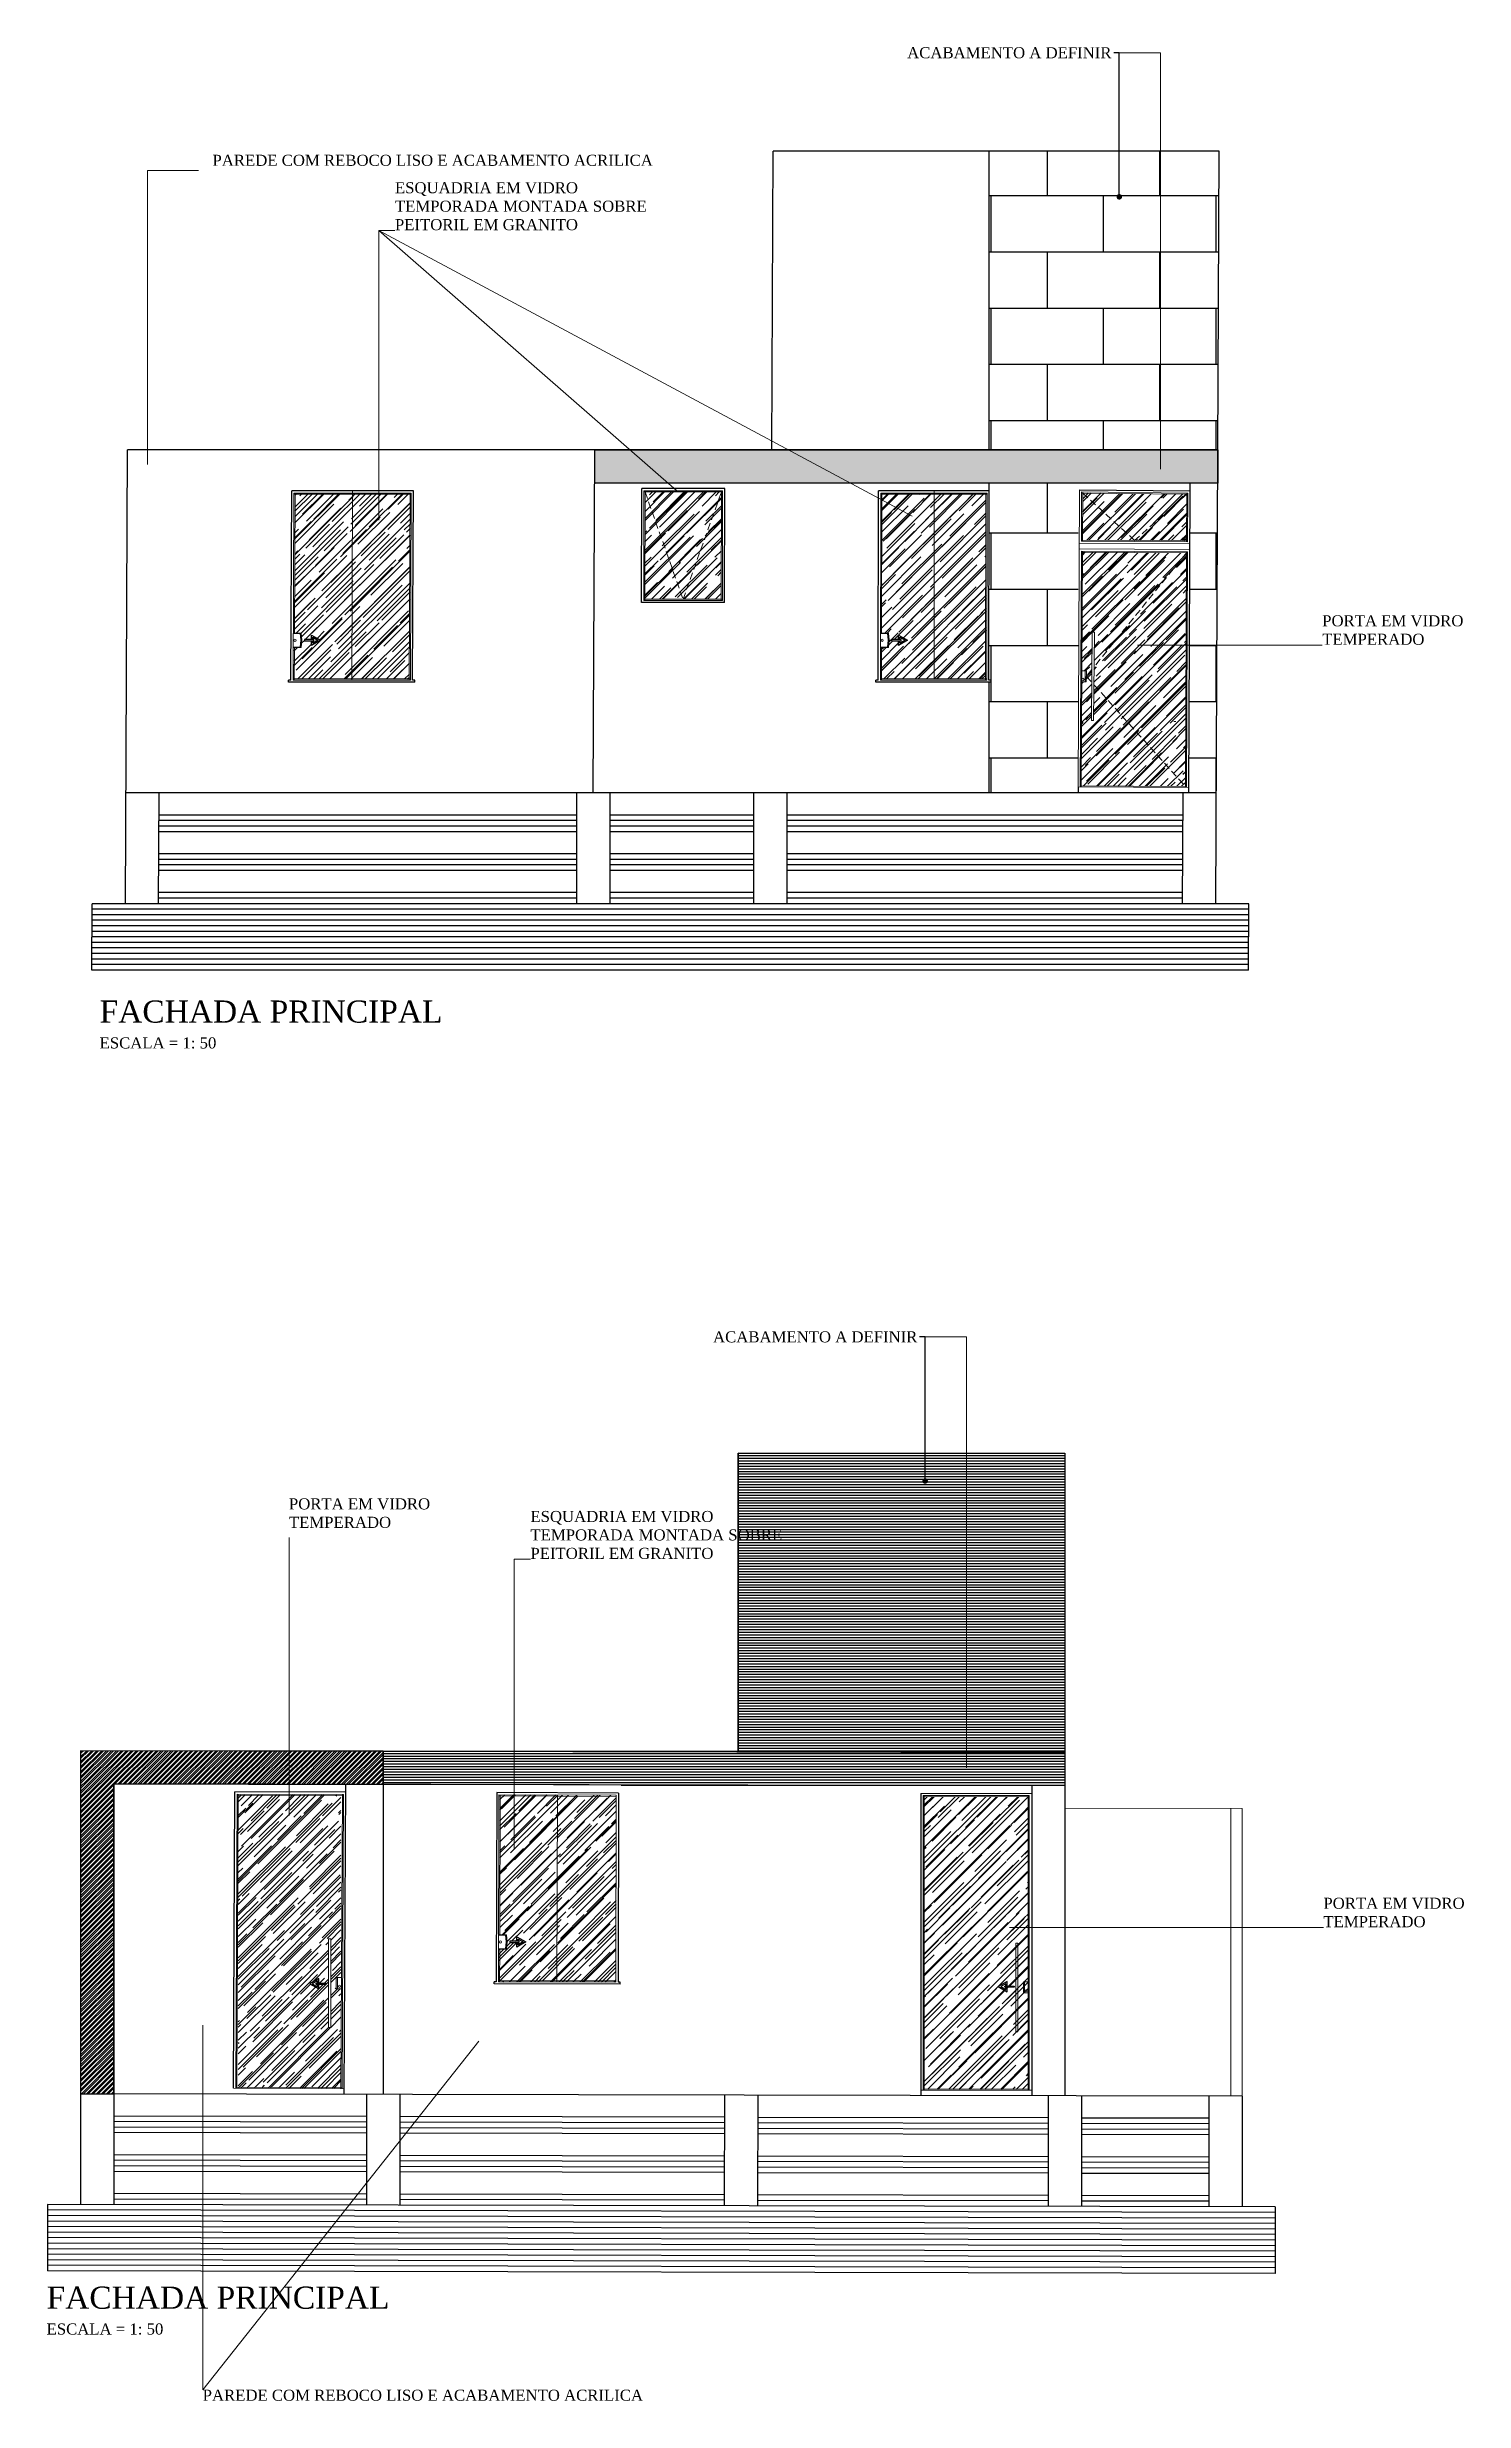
# Model space of a CAD drawing. Header units: millimetres. Extents: x 103208 to 171806, y -164 to 10038.
# Drawn here: x 116546 to 117826, y -164 to 1963 of the extents above; entities that cross this region are included whole.
import ezdxf
from ezdxf import colors
from ezdxf.entities.mleader import LeaderData, LeaderLine
from ezdxf.math import Vec2, Vec3

# ---------------------------------------------------------------- set-up
doc = ezdxf.new("R2010")
doc.units = ezdxf.units.MM
doc.linetypes.add('HIDDEN', pattern=[9.525, 6.35, -3.175])
for name, color, linetype in [('ACESSORIOS', 2, 'Continuous'), ('Grama', 84, 'Continuous'), ('JANELA', 2, 'Continuous'), ('Piso', 55, 'Continuous'), ('Texto', 2, 'Continuous')]:
    doc.layers.add(name, color=color, linetype=linetype)
for name, color, linetype, lineweight in [('Fachadas - Varanda', 3, 'Continuous', 30), ('Hachura', 1, 'Continuous', 9), ('MURO', 3, 'Continuous', 0), ('Pilares Sub-solo', 7, 'Continuous', 70), ('Pisos Externos', 15, 'Continuous', 9), ('Portas - Janelas', 2, 'Continuous', 20), ('Projeção Portas', 55, 'HIDDEN', 5)]:
    doc.layers.add(name, color=color, linetype=linetype, lineweight=lineweight)
doc.styles.get("Standard").update_dxf_attribs({"font": 'arial.ttf'})
doc.styles.add('Valéria', font='romantic.ttf', dxfattribs={"height": 10})

msp = doc.modelspace()

# ---------------------------------------------------------------- texts
at = {"char_height": 10, "attachment_point": 1}
for s, insert, width in [('{\\fRomantic|b0|i0|c2|p2;\\C2;PAREDE COM REBOCO LISO E ACABAMENTO ACRILICA}', (116695.50208, 1865.74464), 395.0177353), ('{\\fRomantic|b0|i0|c2|p2;\\C2;ESQUADRIA EM VIDRO \\PTEMPORADA MONTADA SOBRE\\PPEITORIL EM GRANITO}', (116860.31838, 1840.94685, 27327.00528), 224.6255116), ('{\\fRomantic|b0|i0|c2|p2;\\C2;PORTA EM VIDRO\\PTEMPERADO}', (117697.9311, 1449.6995, 27327.00528), 125.3482265), ('{\\fRomantic|b0|i0|c2|p2;\\C2;PORTA EM VIDRO\\PTEMPERADO}', (116764.55104, 651.89436, -768.95785), 125.3482265), ('{\\fRomantic|b0|i0|c2|p2;\\C2;ESQUADRIA EM VIDRO \\PTEMPORADA MONTADA SOBRE\\PPEITORIL EM GRANITO}', (116982.70987, 640.52236), 224.6255116), ('{\\fRomantic|b0|i0|c2|p2;\\C2;PORTA EM VIDRO\\PTEMPERADO}', (117698.98803, 291.08458, 27327.00528), 125.3482265), ('{\\fRomantic|b0|i0|c2|p2;\\C2;PAREDE COM REBOCO LISO E ACABAMENTO ACRILICA}', (116686.6481, -153.39239, -768.95785), 395.0177353)]:
    msp.add_mtext(s, dxfattribs=dict(at, insert=insert, width=width))
at = {"layer": 'Texto', "char_height": 10, "width": 316.552245, "attachment_point": 1, "style": 'Valéria'}
for insert in [(116593.53816, 1101.67671), (116545.65608, -60.2369)]:
    msp.add_mtext('{\\H2x;\\C5;FACHADA PRINCIPAL \\P\\H0.5x;\\C2;ESCALA = 1: 50 }', dxfattribs=dict(at, insert=insert))

# ---------------------------------------------------------------- blocks, each defined once
blk = doc.blocks.new('_Dot')
at = {"color": 0, "linetype": 'ByBlock', "lineweight": -2}
blk.add_line((-0.5, 0), (-1, 0), dxfattribs=at)
at = {"color": 0, "linetype": 'ByBlock', "const_width": 0.5}
blk.add_lwpolyline([(-0.25, 0, 1), (0.25, 0, 1)], format="xyb", close=True, dxfattribs=at)

# ---------------------------------------------------------------- hatches: boundary and pattern name
h = msp.add_hatch()
h.set_pattern_fill('AR-B816', color=42, scale=0.25)
h.paths.add_polyline_path([(117551.98442, 1869.13215), (117397.18476, 1869.13215), (117397.18476, 1599.13215), (117551.98442, 1599.13215)])
h.paths.add_polyline_path([(117514.60224, 1785.65463, -1), (117514.60224, 1783.15463, -1)], flags=16)
h.paths.add_polyline_path([(117477.32221, 1569.13215), (117397.18476, 1569.13215), (117397.18476, 1391.13215), (117398.83424, 1391.13215), (117398.83014, 1389.13215), (117397.18476, 1389.13215), (117397.18476, 1289.13215), (117477.32221, 1289.13215)])
h.paths.add_polyline_path([(117603.53215, 1869.13215), (117551.98442, 1869.13215), (117551.98442, 1599.13215), (117603.53215, 1599.13215)])
h = msp.add_hatch(color=42)
h.dxf.hatch_style = 1
h.paths.add_polyline_path([(117040.76875, 1599.13215), (117603.53215, 1599.13215), (117603.53215, 1569.13215), (117040.76875, 1569.13215)])
h = msp.add_hatch()
h.set_pattern_fill('AR-B816', color=42, scale=0.25)
h.paths.add_polyline_path([(117603.53215, 1569.13215), (117578.63186, 1569.13215), (117578.5985, 1562.13215), (117577.93449, 1422.82573), (117602.83478, 1422.82573)])
h.paths.add_polyline_path([(117602.83478, 1422.82573), (117577.93449, 1422.82573), (117577.29724, 1289.13215), (117602.19752, 1289.13215)])
h = msp.add_hatch()
h.set_pattern_fill('LINE', color=42, scale=0.75)
h.paths.add_polyline_path([(117170.47063, 692.69168), (117465.47063, 692.69168), (117465.47063, 422.08641), (117170.47063, 423.3487)])
h.paths.add_polyline_path([(116849.67213, 423.3487), (117465.47063, 423.3487), (117465.47063, 392.08635), (116849.67472, 393.34863)])
h = msp.add_hatch()
h.set_pattern_fill('STEEL', color=42)
h.set_pattern_definition([(45, (0, 0), (-2.24506403, 2.24506403), []), (45, (0, 1.5875), (-2.24506403, 2.24506403), [])])
h.paths.add_polyline_path([(116576.42057, 113.90816), (116606.42057, 113.90816), (116606.42057, 393.84726), (116576.42057, 393.84726)])
h.paths.add_polyline_path([(116576.42057, 423.90881), (116849.61063, 423.90881), (116849.61063, 393.34876), (116576.42057, 393.90875)])
at = {"layer": 'Grama', "transparency": 33554559}
h = msp.add_hatch(dxfattribs=at)
h.set_pattern_fill('AR-RROOF', color=33, scale=0.4, angle=45)
h.set_pattern_definition([(45, (-17167.139, 791.13), (8.6210459, 22.9894557), [152.4, -20.32, 50.8, -10.16]), (45, (-17161.176, 804.277), (-16.7391974, 2.3707876), [30.48, -3.3528, 60.96, -7.62]), (45, (-17169.654, 800.8283), (32.54444818, 42.17128274), [81.28, -14.224, 40.64, -10.16])])
h.paths.add_polyline_path([(117394.1786, 1559.13145), (117347.53298, 1559.13179), (117347.49326, 1392.13249), (117393.83628, 1392.13215)])
h.paths.add_polyline_path([(117315.31181, 1431.7879), (117323.37581, 1427.13215), (117315.31181, 1422.4764), (117315.31181, 1426.55615), (117308.97581, 1426.55615), (117308.97581, 1427.70815), (117315.31181, 1427.70815)], flags=16)
h.paths.add_polyline_path([(117482.8722, 1391.78208, -1), (117480.8722, 1391.78208, -1)], flags=16)
h.paths.add_polyline_path([(117575.38403, 1558.98011), (117481.58749, 1560.05351), (117481.38509, 1517.5919), (117575.38403, 1517.14386)])
h.paths.add_polyline_path([(116874.10618, 1559.12835), (116822.10559, 1559.13025), (116821.30961, 1392.13405), (116873.31019, 1392.13215)])
h.paths.add_polyline_path([(116822.10559, 1559.13025), (116770.10501, 1559.13215), (116769.50678, 1433.62445), (116775.60077, 1433.62445), (116776.15123, 1427.12445), (116775.60077, 1420.62445), (116769.44482, 1420.62445), (116769.30903, 1392.13594), (116821.30961, 1392.13405)])
h.paths.add_polyline_path([(116784.86211, 1431.7802), (116792.92611, 1427.12445), (116784.86211, 1422.4687), (116784.86211, 1426.54845), (116778.52611, 1426.54845), (116778.52611, 1427.70045), (116784.86211, 1427.70045)], flags=16)
h.paths.add_polyline_path([(117491.441, 1354.50439), (117489.44091, 1354.50439), (117490.20353, 1434.50075), (117492.20344, 1434.48169)])
h.paths.add_polyline_path([(117480.82263, 1399.58859), (117484.8701, 1399.55001), (117484.77477, 1389.55046), (117480.77497, 1389.58859), (117480.32694, 1295.59443), (117574.32587, 1295.14638), (117575.33159, 1506.14398), (117481.33266, 1506.59203)])
h.paths.add_polyline_path([(117299.92115, 1433.63215), (117306.05047, 1433.63215), (117306.60092, 1427.13215), (117306.05047, 1420.63215), (117299.89451, 1420.63215), (117299.83609, 1392.13285), (117347.49326, 1392.13249), (117347.53298, 1559.13179), (117300.17841, 1559.13215)])
edge = h.paths.add_edge_path()
edge.add_arc((117300.3945, 1427.13215), 1, 240.76041426, 479.00469272)
edge.add_line((117299.90962, 1428.00673), (117299.90604, 1426.25956))
h = msp.add_hatch(dxfattribs=at)
h.set_pattern_fill('AR-RROOF', color=33, scale=0.4, angle=45)
h.set_pattern_definition([(45, (20196.154, -3969.837), (8.6210459, 22.9894557), [152.4, -20.32, 50.8, -10.16]), (45, (20202.117, -3956.69), (-16.7391974, 2.3707876), [30.48, -3.3528, 60.96, -7.62]), (45, (20193.64, -3960.138), (32.5444482, 42.17128274), [81.28, -14.224, 40.64, -10.16])])
h.paths.add_polyline_path([(117086.08322, 1464.13223), (117155.08337, 1464.13223), (117155.2822, 1561.13223), (117086.28206, 1561.13223)])
h = msp.add_hatch(dxfattribs=at)
h.set_pattern_fill('AR-RROOF', color=33, scale=0.4, angle=45)
h.paths.add_polyline_path([(116802.34717, 173.86413), (116800.34717, 173.86413), (116800.34717, 253.86413), (116802.34717, 253.86413)])
h.paths.add_polyline_path([(116789.12958, 212.74046), (116789.12958, 213.89246), (116797.76958, 213.89246), (116797.76958, 212.74046)])
h.paths.add_polyline_path([(116791.43358, 208.66071), (116783.36958, 213.31646), (116791.43358, 217.97221), (116791.43358, 213.89246), (116790.28158, 213.89246), (116790.28158, 215.97689), (116785.67358, 213.31646), (116790.28158, 210.65603), (116790.28158, 212.74046), (116791.43358, 212.74046)])
h.paths.add_polyline_path([(116811.55927, 208.86413), (116807.34718, 208.86413), (116807.34718, 218.86413), (116811.55927, 218.86413), (116811.55927, 383.61684), (116718.81742, 383.61684), (116718.81742, 119.43431), (116811.55927, 119.43431)])
h = msp.add_hatch(dxfattribs=at)
h.set_pattern_fill('AR-RROOF', color=33, scale=0.4, angle=45)
h.set_pattern_definition([(45, (5336.101, 8698.848), (8.6210459, 22.9894557), [152.4, -20.32, 50.8, -10.16]), (45, (5342.064, 8711.995), (-16.7391974, 2.3707876), [30.48, -3.3528, 60.96, -7.62]), (45, (5333.5864, 8708.547), (32.5444482, 42.17128274), [81.28, -14.224, 40.64, -10.16])])
h.paths.add_polyline_path([(116972.65181, 251.67781), (116972.65181, 250.52581), (116964.01181, 250.52581), (116964.01181, 251.67781)])
h.paths.add_polyline_path([(116971.49981, 251.67781), (116970.34781, 251.67781), (116970.34781, 255.75757), (116978.41181, 251.10181), (116970.34781, 246.44606), (116970.34781, 250.52581), (116971.49981, 250.52581), (116971.49981, 248.44138), (116976.10781, 251.10181), (116971.49981, 253.76224)])
h.paths.add_polyline_path([(116961.08647, 244.60181), (116953.93051, 244.60181), (116953.87007, 215.11825), (117059.86985, 214.90097), (117060.2157, 383.62363), (116955.21651, 384.12411), (116954.95716, 257.60181), (116961.08647, 257.60181), (116961.63693, 251.10181)])
h = msp.add_hatch(dxfattribs=at)
h.set_pattern_fill('AR-RROOF', color=33, scale=0.4, angle=45)
h.paths.add_polyline_path([(117411.11091, 210.15431), (117411.11091, 211.30631), (117419.75091, 211.30631), (117419.75091, 210.15431)])
h.paths.add_polyline_path([(117407.65491, 210.73031), (117412.26291, 208.06988), (117412.26291, 210.15431), (117413.41491, 210.15431), (117413.41491, 206.07456), (117405.35091, 210.73031), (117413.41491, 215.38607), (117413.41491, 211.30631), (117412.26291, 211.30631), (117412.26291, 213.39074)])
h.paths.add_polyline_path([(117338.47063, 382.3542), (117432.30327, 382.3542), (117432.30327, 118.15376), (117338.47063, 118.15376)])

# ---------------------------------------------------------------- linework, layer by layer
for p, q in [((117200.67056, 1599.13215, 17502.00528), (117201.95752, 1869.13215, 17502.00528)), ((117604.9621, 1869.13215, 7677.00528), (117201.95752, 1869.13215, 7677.00528)), ((117397.18476, 1599.13215, 7677.00528), (117397.18476, 1869.13215, 7677.00528)), ((117601.72087, 1189.13215, 17502.00528), (117604.9621, 1869.13215, 17502.00528)), ((116616.80969, 1189.13215, 17502.00528), (116618.76395, 1599.13215, 17502.00528)), ((117603.67514, 1599.13215, 7677.00528), (116618.76395, 1599.13215, 7677.00528)), ((117039.29113, 1289.13215, 17502.00528), (117040.76875, 1599.13215, 17502.00528)), ((116874.12049, 1562.13215, 17502.00528), (116874.12056, 1562.14645, 17502.00528)), ((116875.12051, 1562.13215, 17502.00528), (116875.12055, 1562.14168, 17502.00528)), ((117603.53215, 1569.13215, 7677.00528), (117040.62575, 1569.13215, 7677.00528)), ((117397.18476, 1559.13215, 7677.00528), (117397.17861, 1559.13215, 7677.00528)), ((117397.18476, 1560.13215, 7677.00528), (117397.18066, 1560.13215, 7677.00528)), ((117397.18476, 1562.13215, 7677.00528), (117397.18476, 1569.13215, 7677.00528)), ((117577.29724, 1289.13215, 17502.00528), (117578.5985, 1562.13215, 17502.00528)), ((117578.5985, 1562.13215, 17502.00528), (117578.63186, 1569.13215, 17502.00528)), ((117396.78547, 1389.13215, 7677.00528), (117396.78547, 1289.13215, 7677.00528)), ((117602.19752, 1289.13215, 7677.00528), (116617.28634, 1289.13215, 7677.00528)), ((116646.81003, 1189.13215, 17502.00528), (116647.28668, 1289.13215, 17502.00528)), ((117024.29113, 1289.13215, 7677.00528), (117024.29113, 1189.13215, 7677.00528)), ((117054.29113, 1289.13215, 7677.00528), (117054.29113, 1189.13215, 7677.00528)), ((117184.19295, 1289.13215, 7677.00528), (117184.19295, 1189.13215, 7677.00528)), ((117214.19295, 1289.13215, 7677.00528), (117214.19295, 1189.13215, 7677.00528)), ((117477.32221, 1294.60874, 7677.00528), (117477.32221, 1289.13215, 7677.00528)), ((117571.72053, 1189.13215, 17502.00528), (117572.19718, 1289.13215, 17502.00528)), ((117024.29113, 1259.13215, 7677.00528), (116647.14368, 1259.13215, 7677.00528)), ((117024.29113, 1264.13215, 7677.00528), (116647.16751, 1264.13215, 7677.00528)), ((117024.29113, 1269.13215, 7677.00528), (116647.19135, 1269.13215, 7677.00528)), ((117184.19295, 1269.13215, 7677.00528), (117054.29113, 1269.13215, 7677.00528)), ((117184.19295, 1264.13215, 7677.00528), (117054.29113, 1264.13215, 7677.00528)), ((117184.19295, 1259.13215, 7677.00528), (117054.29113, 1259.13215, 7677.00528)), ((117572.10185, 1269.13215, 7677.00528), (117214.19295, 1269.13215, 7677.00528)), ((117572.07802, 1264.13215, 7677.00528), (117214.19295, 1264.13215, 7677.00528)), ((117572.05419, 1259.13215, 7677.00528), (117214.19295, 1259.13215, 7677.00528)), ((117024.29113, 1234.13215, 7677.00528), (116647.02452, 1234.13215, 7677.00528)), ((117024.29113, 1254.13215, 7677.00528), (116647.11985, 1254.13215, 7677.00528)), ((117184.19295, 1254.13215, 7677.00528), (117054.29113, 1254.13215, 7677.00528)), ((117184.19295, 1234.13215, 7677.00528), (117054.29113, 1234.13215, 7677.00528)), ((117572.03036, 1254.13215, 7677.00528), (117214.19295, 1254.13215, 7677.00528)), ((117571.93503, 1234.13215, 7677.00528), (117214.19295, 1234.13215, 7677.00528)), ((117024.29113, 1219.13215, 7677.00528), (116646.95302, 1219.13215, 7677.00528)), ((117024.29113, 1224.13215, 7677.00528), (116646.97685, 1224.13215, 7677.00528)), ((117024.29113, 1229.13215, 7677.00528), (116647.00069, 1229.13215, 7677.00528)), ((117184.19295, 1229.13215, 7677.00528), (117054.29113, 1229.13215, 7677.00528)), ((117184.19295, 1224.13215, 7677.00528), (117054.29113, 1224.13215, 7677.00528)), ((117184.19295, 1219.13215, 7677.00528), (117054.29113, 1219.13215, 7677.00528)), ((117571.91119, 1229.13215, 7677.00528), (117214.19295, 1229.13215, 7677.00528)), ((117571.88736, 1224.13215, 7677.00528), (117214.19295, 1224.13215, 7677.00528)), ((117571.86353, 1219.13215, 7677.00528), (117214.19295, 1219.13215, 7677.00528)), ((117024.29113, 1194.13215, 7677.00528), (116646.83386, 1194.13215, 7677.00528)), ((117024.29113, 1199.13215, 7677.00528), (116646.85769, 1199.13215, 7677.00528)), ((117184.19295, 1199.13215, 7677.00528), (117054.29113, 1199.13215, 7677.00528)), ((117184.19295, 1194.13215, 7677.00528), (117054.29113, 1194.13215, 7677.00528)), ((117571.7682, 1199.13215, 7677.00528), (117214.19295, 1199.13215, 7677.00528)), ((117571.74437, 1194.13215, 7677.00528), (117214.19295, 1194.13215, 7677.00528)), ((117631.72121, 1184.13215, 7677.00528), (116586.80935, 1184.13215, 7677.00528)), ((117631.72121, 1179.13215, 7677.00528), (116586.80935, 1179.13215, 7677.00528)), ((117631.72121, 1174.13215, 7677.00528), (116586.80935, 1174.13215, 7677.00528)), ((117631.72121, 1169.13215, 7677.00528), (116586.80935, 1169.13215, 7677.00528)), ((117631.72121, 1164.13215, 7677.00528), (116586.80935, 1164.13215, 7677.00528)), ((117631.72121, 1159.13215, 7677.00528), (116586.80935, 1159.13215, 7677.00528)), ((117631.72121, 1154.13215, 7677.00528), (116586.80935, 1154.13215, 7677.00528)), ((117631.72121, 1149.13215, 7677.00528), (116586.80935, 1149.13215, 7677.00528)), ((117631.72121, 1144.13215, 7677.00528), (116586.80935, 1144.13215, 7677.00528)), ((117631.72121, 1139.13215, 7677.00528), (116586.80935, 1139.13215, 7677.00528)), ((117631.72121, 1134.13215, 7677.00528), (116586.80935, 1134.13215, 7677.00528)), ((116646.52335, 1128.98915, 17502.00528), (116646.52404, 1129.13215, 17502.00528)), ((117170.47063, 692.69168), (117170.47063, 422.69111)), ((117465.47063, 692.08698, 6049.56671), (117170.47063, 692.69168, 4039.54265)), ((117465.47063, 692.08698), (117465.47063, 112.08576)), ((116576.42057, 423.90881), (116576.42057, 13.90795)), ((117465.47063, 422.08641, 6053.33775), (116576.42057, 423.90881, -4.33013)), ((116606.42057, 423.90881), (116606.42057, 423.84732)), ((116849.61063, 423.34882), (116849.61063, 113.34817)), ((116576.42057, 393.90875, -3.91113), (116576.35907, 393.90888, -4.33013)), ((117465.47063, 392.08635, 6053.75675), (116606.42057, 393.84726, 200.4981)), ((116606.42057, 393.84726), (116606.42057, 13.90795)), ((117432.30401, 385.39897), (117432.30401, 385.39757)), ((117433.30401, 385.39896), (117433.30401, 385.39803)), ((117625.47063, 111.75779, 7147.85), (116576.42057, 113.90816, -0.00043)), ((116606.42057, 113.84667), (116606.42057, 13.84646)), ((116834.61063, 113.37892), (116834.61063, 13.37871)), ((116864.61063, 113.31742), (116864.61063, 13.31721)), ((117158.02965, 112.71596, 3962.87499), (117157.82467, 12.71617, 3962.87499)), ((117188.02959, 112.65447, 3962.87499), (117187.8246, 12.65468, 3962.87499)), ((117450.47063, 112.14726), (117450.47063, 12.1163)), ((117480.47063, 112.14726), (117480.47063, 12.0548)), ((117595.47063, 111.81928), (117595.47063, 11.81907)), ((117625.47063, 111.75779), (117625.47063, 11.75758)), ((116834.61063, 93.37888, 1759.49328), (116606.42057, 93.84663, 204.68813)), ((116834.61063, 88.37887, 1759.56312), (116606.42057, 88.84662, 204.75797)), ((117157.98865, 92.71601, 3962.87499), (116864.61063, 93.31738, 1963.90251)), ((117157.99012, 87.71599, 3962.95483), (116864.61063, 88.31737, 1963.97234)), ((117450.47063, 92.11647, 5955.74217), (117187.98867, 92.65451, 4167.28435)), ((117450.47063, 87.11646, 5955.81201), (117187.99014, 87.6545, 4167.36419)), ((117595.47063, 91.81924, 6943.7201), (117480.47063, 92.05497, 6160.1514)), ((117595.47063, 86.81923, 6943.78994), (117480.47063, 87.05496, 6160.22123)), ((116834.61063, 83.37885, 1759.63295), (116606.42057, 83.84661, 204.8278)), ((116834.61063, 78.37884, 1759.70278), (116606.42057, 78.8466, 204.89764)), ((117157.99159, 82.71598, 3963.03468), (116864.61063, 83.31736, 1964.04218)), ((117157.99306, 77.71596, 3963.11453), (116864.61063, 78.31735, 1964.11201)), ((117450.47063, 82.11645, 5955.88184), (117187.99161, 82.65448, 4167.44404)), ((117450.47063, 77.11644, 5955.95167), (117187.99308, 77.65447, 4167.52389)), ((117595.47063, 81.81922, 6943.85977), (117480.47063, 82.05495, 6160.29107)), ((117595.47063, 76.81921, 6943.92961), (117480.47063, 77.05494, 6160.3609)), ((116834.61063, 58.3788, 1759.98212), (116606.42057, 58.84655, 205.17697)), ((116834.61063, 53.37879, 1760.05195), (116606.42057, 53.84654, 205.2468)), ((116834.61063, 48.37878, 1760.12179), (116606.42057, 48.84653, 205.31664)), ((116834.61063, 43.37877, 1760.19162), (116606.42057, 43.84652, 205.38647)), ((117157.99894, 57.71591, 3963.43392), (116864.61063, 58.31731, 1964.39135)), ((117158.00041, 52.7159, 3963.51377), (116864.61063, 53.3173, 1964.46118)), ((117158.00188, 47.71588, 3963.59362), (116864.61063, 48.31729, 1964.53101)), ((117158.00335, 42.71587, 3963.67346), (116864.61063, 43.31728, 1964.60085)), ((117450.47063, 57.11639, 5956.23101), (117187.99896, 57.65442, 4167.84328)), ((117450.47063, 52.11638, 5956.30084), (117188.00043, 52.6544, 4167.92313)), ((117450.47063, 47.11637, 5956.37068), (117188.0019, 47.65439, 4168.00298)), ((117450.47063, 42.11636, 5956.44051), (117188.00337, 42.65438, 4168.08282)), ((117595.47063, 56.81917, 6944.20894), (117480.47063, 57.0549, 6160.64024)), ((117595.47063, 51.81916, 6944.27877), (117480.47063, 52.05489, 6160.71007)), ((117595.47063, 46.81915, 6944.34861), (117480.47063, 47.05488, 6160.7799)), ((116834.61063, 23.37873, 1760.47096), (116606.42057, 23.84648, 205.66581)), ((117158.00923, 22.71582, 3963.99286), (116864.61063, 23.31723, 1964.88018)), ((117450.47063, 22.11632, 5956.71985), (117188.00925, 22.65432, 4168.40222)), ((117595.47063, 41.81914, 6944.41844), (117480.47063, 42.05487, 6160.84974)), ((117595.47063, 21.81909, 6944.69778), (117480.47063, 22.05482, 6161.12907)), ((117655.47063, 6.69607, 7353.72573), (116546.42057, 8.96944, -202.94314)), ((117655.47063, 1.69606, 7353.79557), (116546.42057, 3.96943, -202.87331)), ((116834.61063, 18.37872, 1760.54079), (116606.42057, 18.84647, 205.73564)), ((117158.0107, 17.7158, 3964.0727), (116864.61063, 18.31722, 1964.95002)), ((117450.47063, 17.11631, 5956.78968), (117188.01072, 17.65431, 4168.48206)), ((117595.47063, 16.81908, 6944.76761), (117480.47063, 17.05481, 6161.19891)), ((117655.47063, -3.30395, 7353.8654), (116546.42057, -1.03058, -202.80348)), ((117655.47063, -8.30396, 7353.93524), (116546.42057, -6.03059, -202.73364)), ((117655.47063, -13.30397, 7354.00507), (116546.42057, -11.0306, -202.66381)), ((117655.47063, -18.30398, 7354.0749), (116546.42057, -16.03061, -202.59397)), ((117655.47063, -23.30399, 7354.14474), (116546.42057, -21.03063, -202.52414)), ((117655.47063, -28.304, 7354.21457), (116546.42057, -26.03064, -202.45431)), ((117655.47063, -33.30401, 7354.28441), (116546.42057, -31.03065, -202.38447)), ((117655.47063, -38.30402, 7354.35424), (116546.42057, -36.03066, -202.31464)), ((117655.47063, -43.30403, 7354.42407), (116546.42057, -41.03067, -202.24481))]:
    msp.add_line(p, q)
at = {"elevation": 7677.00528}
msp.add_lwpolyline([(117040.76875, 1599.13215), (117603.53215, 1599.13215), (117603.53215, 1569.13215), (117040.76875, 1569.13215)], close=True, dxfattribs=at)
for points in [[(117170.47063, 692.69168), (117465.47063, 692.69168), (117465.47063, 422.08641), (117170.47063, 423.3487)], [(116849.67213, 423.3487), (117465.47063, 423.3487), (117465.47063, 392.08635), (116849.67472, 393.34863)]]:
    msp.add_lwpolyline(points, close=True)
msp.add_lwpolyline([(116849.61063, 423.34882), (116576.42057, 423.90881), (116576.40723, 113.90819), (116606.42057, 113.90819), (116606.42057, 393.84726), (116849.61063, 393.34876), (116849.67213, 423.3487)])
at = {"layer": 'ACESSORIOS'}
for p, q in [((116766.30421, 1391.13215, 17502.00528), (116767.11928, 1562.13215, 17502.00528)), ((116877.12053, 1562.13215, 7677.00528), (116767.11928, 1562.13215, 7677.00528)), ((116876.30541, 1391.12182, 17502.00528), (116877.12053, 1562.13215, 17502.00528)), ((117083.07707, 1461.13223, -107131.75502), (117083.2882, 1564.13223, -107131.75502)), ((117158.28905, 1564.13175, -103516.99542), (117083.2882, 1564.13223, -107131.75502)), ((117158.07723, 1461.13223, -107131.75502), (117158.28836, 1564.13223, -107131.75502)), ((117296.83403, 1391.13215, -107131.75502), (117297.18455, 1562.13215, -107131.75502)), ((117397.18476, 1562.13215, 7677.00528), (117297.18455, 1562.13215, 7677.00528)), ((117394.18475, 1562.13215, -107131.75502), (117394.18477, 1562.1383, -107131.75502)), ((117395.18476, 1562.13215, -107131.75502), (117395.18477, 1562.13625, -107131.75502)), ((117396.83424, 1391.13215, -107131.75502), (117397.18476, 1562.13215, -107131.75502)), ((117478.60189, 1563.08211, 879.7081), (117578.59848, 1562.12882, 879.7081)), ((117158.0779, 1461.13167, 11291.76487), (117083.07705, 1461.13215, 7677.00528)), ((116878.29595, 1389.13215, 7677.00528), (116764.29465, 1389.13215, 7677.00528)), ((117294.82993, 1389.13215, -107131.75502), (117294.83403, 1391.13215, -107131.75502)), ((117398.83014, 1389.13215, 7677.00528), (117294.82993, 1389.13215, 7677.00528)), ((117296.83403, 1391.13215, 7677.00528), (117294.83403, 1391.13215, 7677.00528)), ((117398.83424, 1391.13215, 7677.00528), (117396.83424, 1391.13215, 7677.00528)), ((117398.83014, 1389.13215, -107131.75502), (117398.83424, 1391.13215, -107131.75502)), ((116586.52335, 1129.13215, 17502.00528), (116586.80935, 1189.13215, 17502.00528)), ((117631.72121, 1189.13215, 7677.00528), (116586.80935, 1189.13215, 7677.00528)), ((117631.43454, 1128.98915, 17502.00528), (117631.72121, 1189.13215, 17502.00528)), ((117631.43522, 1129.13215, 7677.00528), (116586.52335, 1129.13215, 7677.00528)), ((116714.5556, 118.89667), (116715.83172, 386.62297)), ((116815.83188, 386.41798, 5.05329), (116715.83172, 386.62297, -676.31189)), ((116952.22063, 386.13841, 2556.75332), (116951.87008, 215.12306, 2556.75332)), ((117062.21979, 385.6141, 2556.75332), (117061.86985, 214.89687, 2556.75332)), ((117335.47063, 385.35281), (117435.30401, 385.39896)), ((117335.47063, 385.35281), (117335.47063, 112.35224)), ((117063.86032, 212.89279, 1489.90684), (116949.86054, 213.12647, 713.15329)), ((117655.47063, 11.69608, 7353.6559), (116546.42057, 13.96945, -203.01298)), ((116546.42057, 13.90795), (116546.42057, -46.09217)), ((117655.47063, 11.69608), (117655.47063, -48.30404)), ((117655.47063, -48.30404, 7354.49391), (116546.42057, -46.03068, -202.17497))]:
    msp.add_line(p, q, dxfattribs=at)
at = {"layer": 'Fachadas - Varanda'}
for p, q in [((117577.29724, 1289.13215, 7677.00528), (117578.59848, 1562.12882, 7677.00528)), ((116814.53063, 113.42008), (116815.86524, 393.41793)), ((117435.47063, 392.14784), (117435.47063, 112.08576))]:
    msp.add_line(p, q, dxfattribs=at)
at = {"layer": 'Hachura'}
for p, q in [((116768.30423, 1391.13215, 17502.00528), (116769.10977, 1560.13215, 17502.00528)), ((116875.11097, 1560.13215, 7677.00528), (116769.10977, 1560.13215, 7677.00528)), ((116874.30543, 1391.13215, 17502.00528), (116875.11097, 1560.13215, 17502.00528)), ((117085.08117, 1463.13223, -107131.75502), (117085.28411, 1562.13223, -107131.75502)), ((117156.28426, 1562.13223, -2147.99472), (117085.28411, 1562.13223, -2147.99472)), ((117156.08132, 1463.13223, -107131.75502), (117156.28426, 1562.13223, -107131.75502)), ((117298.83403, 1391.13215, -107131.75502), (117299.18046, 1560.13215, -107131.75502)), ((117395.18066, 1560.13215, 7677.00528), (117299.18046, 1560.13215, 7677.00528)), ((117394.83424, 1391.13215, -107131.75502), (117395.18066, 1560.13215, -107131.75502)), ((117480.38034, 1516.59668, 7677.00528), (117480.59229, 1561.06304, 7677.00528)), ((117480.59229, 1561.06304, 879.7081), (117576.58902, 1560.14789, 879.7081)), ((117576.37925, 1516.1391, 7677.00528), (117576.58902, 1560.14789, 7677.00528)), ((117480.38034, 1516.59668, 1235.58753), (117576.37925, 1516.1391, 886.97094)), ((117479.32219, 1294.5992, 7677.00528), (117480.33744, 1507.59678, 7677.00528)), ((117480.33744, 1507.59678, 1235.58753), (117576.33635, 1507.1392, 886.97094)), ((117575.3211, 1294.14162, 7677.00528), (117576.33635, 1507.1392, 7677.00528)), ((117156.08132, 1463.13223, -2147.99472), (117085.08117, 1463.13223, -2147.99472)), ((116874.30543, 1391.13215, 7677.00528), (116768.30423, 1391.13215, 7677.00528)), ((117394.83424, 1391.13215, 7677.00528), (117298.83403, 1391.13215, 7677.00528)), ((117477.32221, 1294.60874, 1242.85038), (117577.32107, 1294.13209, 879.7081)), ((116716.55558, 118.88713), (116717.82219, 384.61888)), ((116813.82234, 384.4221, -8.61104), (116717.82219, 384.61888, -662.7216)), ((116812.55449, 118.42955), (116813.82234, 384.4221)), ((116954.21652, 384.12887, 2556.75332), (116953.87007, 215.11825, 2556.75332)), ((117060.2157, 383.62363, -7314.6803), (116954.21652, 384.12887, -7699.61254)), ((117060.2157, 383.62363, 2556.75332), (117059.86985, 214.90097, 2556.75332)), ((117337.47063, 383.35374), (117433.304, 383.39803)), ((117337.47063, 383.35374), (117337.47063, 117.34815)), ((117433.304, 383.39803), (117433.30327, 117.15171)), ((117059.86985, 214.90097, 1462.6893), (116953.87007, 215.11825, 740.44488)), ((116814.55447, 118.42002, -6434.1549), (116714.5556, 118.89667, -6797.29718)), ((117435.428, 117.14735, 5852.89794), (117335.47063, 117.35225, 5171.8243))]:
    msp.add_line(p, q, dxfattribs=at)
at = {"layer": 'JANELA'}
for p, q in [((116764.29465, 1389.13215, 16130.23124), (116764.30423, 1391.14168, 16130.23124)), ((116766.30421, 1391.13215, 7677.00528), (116764.30423, 1391.14168, 7669.74243)), ((116878.30538, 1391.11229, 17509.26812), (116876.30541, 1391.12182, 17502.00528)), ((116878.29595, 1389.13215, 25592.08897), (116878.30538, 1391.11229, 25592.08897)), ((117062.21979, 385.6141, -7307.43716), (116952.22063, 386.13841, -7706.89514)), ((116949.86054, 213.12647, 11009.97929), (116949.8701, 215.13259, 11009.97929)), ((116951.87008, 215.12306, 2556.75332), (116949.8701, 215.13259, 2549.49048)), ((117063.86982, 214.88734, 1483.5794), (117061.86985, 214.89687, 1476.31655)), ((117063.86032, 212.89279, 9566.40024), (117063.86982, 214.88734, 9566.40024))]:
    msp.add_line(p, q, dxfattribs=at)
at = {"layer": 'MURO'}
for p, q in [((117625.47063, 371.75833, 7144.21863), (117465.47063, 372.08631, 6054.03609)), ((117615.47063, 371.77883), (117615.47063, 111.77829)), ((117625.47063, 371.77883), (117625.47063, 111.75779))]:
    msp.add_line(p, q, dxfattribs=at)
at = {"layer": 'Piso'}
for points, elevation in [([(116778.52611, 1427.70045), (116778.52611, 1426.54845), (116787.16611, 1426.54845), (116787.16611, 1427.70045), (116778.52611, 1427.70045)], -768.95785), ([(116784.86211, 1427.70045), (116784.86211, 1431.7802), (116792.92611, 1427.12445), (116784.86211, 1422.4687), (116784.86211, 1426.54845)], -768.95785), ([(116786.01411, 1427.70045), (116786.01411, 1429.78488), (116790.62211, 1427.12445), (116786.01411, 1424.46402), (116786.01411, 1426.54845)], -768.95785), ([(117308.97581, 1427.70815), (117308.97581, 1426.55615), (117317.61581, 1426.55615), (117317.61581, 1427.70815), (117308.97581, 1427.70815)], -107131.75502), ([(117315.31181, 1427.70815), (117315.31181, 1431.7879), (117323.37581, 1427.13215), (117315.31181, 1422.4764), (117315.31181, 1426.55615)], -107131.75502), ([(117316.46381, 1427.70815), (117316.46381, 1429.79258), (117321.07181, 1427.13215), (117316.46381, 1424.47172), (117316.46381, 1426.55615)], -107131.75502), ([(116970.34781, 251.67781), (116970.34781, 255.75757), (116978.41181, 251.10181), (116970.34781, 246.44606), (116970.34781, 250.52581)], -7677.78678), ([(116964.01181, 251.67781), (116964.01181, 250.52581), (116972.65181, 250.52581), (116972.65181, 251.67781), (116964.01181, 251.67781)], -7677.78678), ([(116971.49981, 251.67781), (116971.49981, 253.76224), (116976.10781, 251.10181), (116971.49981, 248.44138), (116971.49981, 250.52581)], -7677.78678)]:
    msp.add_lwpolyline(points, dxfattribs=dict(at, elevation=elevation))
for points in [[(116791.43358, 213.89246), (116791.43358, 217.97221), (116783.36958, 213.31646), (116791.43358, 208.66071), (116791.43358, 212.74046)], [(116790.28158, 213.89246), (116790.28158, 215.97689), (116785.67358, 213.31646), (116790.28158, 210.65603), (116790.28158, 212.74046)], [(116797.76958, 213.89246), (116797.76958, 212.74046), (116789.12958, 212.74046), (116789.12958, 213.89246), (116797.76958, 213.89246)], [(117413.41491, 211.30631), (117413.41491, 215.38607), (117405.35091, 210.73031), (117413.41491, 206.07456), (117413.41491, 210.15431)], [(117412.26291, 211.30631), (117412.26291, 213.39074), (117407.65491, 210.73031), (117412.26291, 208.06988), (117412.26291, 210.15431)], [(117419.75091, 211.30631), (117419.75091, 210.15431), (117411.11091, 210.15431), (117411.11091, 211.30631), (117419.75091, 211.30631)]]:
    msp.add_lwpolyline(points, dxfattribs=at)
at = {"layer": 'Pisos Externos'}
for p, q in [((117514.60224, 1957.80867, 4369.14226), (117551.98442, 1957.80867, 4369.14226)), ((117551.98442, 1957.80867, 4369.14226), (117551.98442, 1581.58236, 4369.14226)), ((116682.93077, 1851.64306), (116636.8018, 1851.64306)), ((116636.8018, 1851.64306), (116636.8018, 1585.99807)), ((116860.31838, 1797.40642, 27327.00528), (116845.64153, 1797.40642, 27327.00528)), ((116845.64153, 1797.40642, 27327.00528), (116845.64153, 1535.66281, 27327.00528)), ((116845.64153, 1797.40642, 27327.00528), (117114.61558, 1562.35548, 27327.00528)), ((116845.64153, 1797.40642, 27327.00528), (117327.56155, 1539.28923, 27327.00528)), ((116875.10621, 1559.13215, 7677.00528), (116769.105, 1559.13215, 7677.00528)), ((116769.50678, 1433.62445, 17502.00528), (116770.10978, 1560.13215, 17502.00528)), ((116822.1199, 1562.13215, 7677.00528), (116821.30371, 1390.896, 7677.00528)), ((116873.30542, 1391.13215, 17502.00528), (116874.11096, 1560.13215, 17502.00528)), ((117156.28221, 1561.13223, -2147.99472), (117085.28206, 1561.13223, -2147.99472)), ((117086.08117, 1463.13223, -107131.75502), (117086.28411, 1562.13223, -107131.75502)), ((117155.08132, 1463.13223, -107131.75502), (117155.28425, 1562.13223, -107131.75502)), ((117395.17861, 1559.13215, 7677.00528), (117299.17841, 1559.13215, 7677.00528)), ((117299.92115, 1433.63215, -107131.75502), (117300.18046, 1560.13215, -107131.75502)), ((117347.53369, 1562.13211, 7677.00528), (117347.49326, 1392.13211, 7677.00528)), ((117393.83423, 1391.13215, -107131.75502), (117394.18066, 1560.13215, -107131.75502)), ((117480.58752, 1560.06304, 879.7081), (117576.58425, 1559.14789, 879.7081)), ((117481.38033, 1516.59192, 7677.00528), (117481.59225, 1561.05351, 7677.00528)), ((117575.37926, 1516.14387, 7677.00528), (117575.58905, 1560.15742, 7677.00528)), ((117480.3851, 1517.59667, 1235.58753), (117576.38401, 1517.13909, 886.97094)), ((117480.32218, 1294.59444, 7677.00528), (117481.33743, 1507.59202, 7677.00528)), ((117480.33267, 1506.5968, 1235.58753), (117576.33158, 1506.13922, 886.97094)), ((117574.32111, 1294.14639, 7677.00528), (117575.33636, 1507.14397, 7677.00528)), ((117156.08337, 1464.13223, -2147.99472), (117085.08322, 1464.13223, -2147.99472)), ((116774.74284, 1433.32445, -768.95785), (116768.50524, 1433.32445, -768.95785)), ((116768.50667, 1433.62445, -768.95785), (116775.60077, 1433.62445, -768.95785)), ((116775.26789, 1427.12445, -768.95785), (116774.74284, 1433.32445, -768.95785)), ((116774.74284, 1420.92445, -768.95785), (116775.26789, 1427.12445, -768.95785)), ((116775.29492, 1433.32445, -768.95785), (116775.81997, 1427.12445, -768.95785)), ((116775.29492, 1420.92445, -768.95785), (116775.81997, 1427.12445, -768.95785)), ((116775.60077, 1433.62445, -768.95785), (116776.15123, 1427.12445, -768.95785)), ((116776.15123, 1427.12445, -768.95785), (116775.60077, 1420.62445, -768.95785)), ((117298.8945, 1433.63215, -107131.75502), (117306.05047, 1433.63215, -107131.75502)), ((117305.19254, 1433.33215, -107131.75502), (117298.8945, 1433.33215, -107131.75502)), ((117305.71759, 1427.13215, -107131.75502), (117305.19254, 1433.33215, -107131.75502)), ((117305.19254, 1420.93215, -107131.75502), (117305.71759, 1427.13215, -107131.75502)), ((117305.74462, 1433.33215, -107131.75502), (117306.26967, 1427.13215, -107131.75502)), ((117305.74462, 1420.93215, -107131.75502), (117306.26967, 1427.13215, -107131.75502)), ((117306.05047, 1433.63215, -107131.75502), (117306.60092, 1427.13215, -107131.75502)), ((117306.60092, 1427.13215, -107131.75502), (117306.05047, 1420.63215, -107131.75502)), ((116774.74284, 1420.92445, -768.95785), (116768.4448, 1420.92445, -768.95785)), ((116775.60077, 1420.62445, -768.95785), (116768.4448, 1420.62445, -768.95785)), ((116769.30424, 1391.13215, 17502.00528), (116769.44482, 1420.62445, 17502.00528)), ((117305.19254, 1420.93215, -107131.75502), (117298.8945, 1420.93215, -107131.75502)), ((117306.05047, 1420.63215, -107131.75502), (117298.8945, 1420.63215, -107131.75502)), ((117299.83404, 1391.13215, -107131.75502), (117299.89451, 1420.63215, -107131.75502)), ((117697.9311, 1422.82573, 27327.00528), (117531.1899, 1422.82573, 27327.00528)), ((116874.3102, 1392.13215, 7677.00528), (116768.309, 1392.13215, 7677.00528)), ((117394.83629, 1392.13215, 7677.00528), (117298.83608, 1392.13215, 7677.00528)), ((117484.77477, 1389.55046, 1235.58753), (117479.775, 1389.59812, 1235.58753)), ((117479.87033, 1399.59767, 1235.58753), (117484.8701, 1399.55001, 1235.58753)), ((117483.87015, 1399.55954, 1235.58753), (117483.77482, 1389.55999, 1235.58753)), ((117484.8701, 1399.55001, 1235.58753), (117484.77477, 1389.55046, 1235.58753)), ((117489.44091, 1354.50439, 1235.58753), (117491.441, 1354.50439, 1235.58753)), ((117565.77164, 1353.66723, 8032.88471), (117563.77164, 1353.66723, 8032.88471)), ((117479.32695, 1295.59919, 1235.58753), (117575.32586, 1295.14161, 886.97094)), ((117339.25888, 797.67901), (117376.64106, 797.67901)), ((117376.64106, 797.67901), (117376.64106, 408.38124)), ((116764.6566, 616.53282, -768.95785), (116764.6566, 365.30604, -768.95785)), ((116982.70987, 596.98193), (116968.03302, 596.98193)), ((116968.03302, 596.98193), (116968.03302, 335.23832)), ((116717.55557, 118.88237), (116718.82219, 384.61683)), ((116813.81758, 383.42211, -8.62955), (116717.81742, 383.61889, -662.74011)), ((116811.5545, 118.43432), (116812.82234, 384.42415)), ((117060.21365, 382.62363, -7314.67044), (116954.21447, 383.12887, -7699.60267)), ((116955.21651, 384.12411, 2556.75332), (116954.95716, 257.60181, 2556.75332)), ((117007.21611, 383.87625, -7507.14642), (117006.41058, 214.87817, -7507.14642)), ((117338.47063, 383.3542), (117338.47063, 117.3461)), ((117432.304, 383.39757), (117432.30327, 117.15376)), ((117337.47063, 382.35374), (117433.304, 382.39803)), ((116960.22854, 257.30181, -7677.78678), (116953.99094, 257.30181, -7677.78678)), ((116953.99237, 257.60181, -7677.78678), (116961.08647, 257.60181, -7677.78678)), ((116960.7536, 251.10181, -7677.78678), (116960.22854, 257.30181, -7677.78678)), ((116960.78063, 257.30181, -7677.78678), (116961.30568, 251.10181, -7677.78678)), ((116961.08647, 257.60181, -7677.78678), (116961.63693, 251.10181, -7677.78678)), ((117698.98803, 264.21082, 27327.00528), (117415.58192, 264.21082, 27327.00528)), ((116960.22854, 244.90181, -7677.78678), (116953.93051, 244.90181, -7677.78678)), ((116961.08647, 244.60181, -7677.78678), (116953.93051, 244.60181, -7677.78678)), ((116954.93051, 244.60181, 2556.75332), (116954.87007, 215.1162, 2556.75332)), ((116960.22854, 244.90181, -7677.78678), (116960.7536, 251.10181, -7677.78678)), ((116960.78063, 244.90181, -7677.78678), (116961.30568, 251.10181, -7677.78678)), ((116961.63693, 251.10181, -7677.78678), (116961.08647, 244.60181, -7677.78678)), ((116812.0332, 218.86413), (116807.34718, 218.86413)), ((116807.34718, 218.86413), (116807.34718, 208.86413)), ((116808.34718, 218.86413), (116808.34718, 208.86413)), ((117059.8719, 215.90097, 1462.6893), (116953.87212, 216.11825, 740.44488)), ((117433.30351, 215.03992), (117428.10878, 215.03992)), ((117428.10878, 215.03992), (117428.10878, 205.03992)), ((117429.10878, 215.03992), (117429.10878, 205.03992)), ((116807.34718, 208.86413), (116811.98553, 208.86413)), ((117428.10878, 205.03992), (117433.30351, 205.03992)), ((116686.6481, -153.39239, -768.95785), (116686.6481, 176.06153, -768.95785)), ((116802.34717, 173.86413), (116800.34717, 173.86413)), ((116686.6481, -153.39239, -768.95785), (116936.15913, 161.58919, -768.95785)), ((117423.10877, 170.03992), (117421.10877, 170.03992)), ((116812.55925, 119.42954, -6441.41774), (116716.56034, 119.88712, -6790.03433)), ((117433.30327, 118.15171, 5838.40682), (117337.47063, 118.34815, 5185.43761))]:
    msp.add_line(p, q, dxfattribs=at)
at = {"layer": 'Pisos Externos', "elevation": 1235.58753}
for points in [[(117490.20353, 1434.50075), (117489.44091, 1354.50439)], [(117491.44082, 1354.48532), (117492.20344, 1434.48169), (117490.20353, 1434.50075)]]:
    msp.add_lwpolyline(points, dxfattribs=at)
at = {"layer": 'Pisos Externos'}
for points in [[(116800.34717, 173.86413), (116800.34717, 253.86413), (116802.34717, 253.86413)], [(116802.34717, 253.86413), (116802.34717, 173.86413)], [(117421.10877, 170.03992), (117421.10877, 250.03992), (117423.10877, 250.03992)], [(117423.10877, 250.03992), (117423.10877, 170.03992)]]:
    msp.add_lwpolyline(points, dxfattribs=at)
for centre in [(116769.9448, 1427.12445, -768.95785), (117300.3945, 1427.13215, -107131.75502), (117481.8722, 1391.78208, 1235.58753), (116955.43051, 251.10181, -7677.78678), (116810.27089, 211.06798), (117431.0325, 207.24378)]:
    msp.add_circle(centre, 1, dxfattribs=at)
at = {"layer": 'Portas - Janelas'}
for p, q in [((117477.32221, 1294.60874, 7677.00528), (117478.60189, 1563.08211, 7677.00528)), ((117478.37083, 1514.60624, 1242.85038), (117578.36969, 1514.12959, 879.7081)), ((117478.347, 1509.60629, 1242.85038), (117578.34586, 1509.12965, 879.7081))]:
    msp.add_line(p, q, dxfattribs=at)
at = {"layer": 'Projeção Portas'}
for p, q in [((117086.28206, 1561.13223, -107131.75502), (117120.5833, 1464.13223, -2147.99472)), ((117120.5833, 1464.13223, -2147.99472), (117155.2822, 1561.13223, -107131.75502)), ((117528.38456, 1517.36788, 1061.27924), (117481.58749, 1560.05351, 7677.00528)), ((117575.58428, 1559.15742, 7677.00528), (117528.38456, 1517.36788, 1061.27924)), ((117575.33159, 1506.14398, 890.60237), (117491.90603, 1403.28398, 1208.58769)), ((117489.88215, 1400.78863, 1216.30192), (117484.82244, 1394.55023, 1235.58753)), ((117484.82244, 1394.55023, 1235.58753), (117489.77029, 1389.05508, 1216.51636)), ((117491.74942, 1386.85702, 1208.88791), (117574.32587, 1295.14638, 890.60237))]:
    msp.add_line(p, q, dxfattribs=at)

msp.set_redraw_order([(e.dxf.handle, doc.entitydb.next_handle()) for e in msp.query("TEXT MTEXT ATTDEF DIMENSION ARC_DIMENSION")])  # texts and dimensions are drawn at this point

# ---------------------------------------------------------------- leaders
at = {"layer": 'Pilares Sub-solo'}
ml = msp.add_multileader_mtext('Standard', dxfattribs=at)
ml.set_content('ACABAMENTO A DEFINIR', color=2, style='Valéria')
ml.set_leader_properties(color=15)
ml.set_arrow_properties(name='DOT')
ml.build(insert=Vec2(0, 0))
ml.multileader.update_dxf_attribs({"dogleg_length": 5, "arrow_head_size": 5})
ctx = ml.context
ctx.base_point, ctx.char_height, ctx.arrow_head_size, ctx.plane_origin = Vec3(117325.20283, 1957.80867, 4369.14226), 10, 5, Vec3(117514.60224, 1850.22576, 4369.14226)
ctx.text_align_type = 2
notes = []
notes.append((ctx, [(0, (1, 1, 0), (117514.60224, 1957.80867, 4369.14226), (-1, 0), 5, [(0, [(117514.60224, 1827.72434, 4369.14226)], 0, [])])]))
ctx.mtext.insert, ctx.mtext.alignment, ctx.mtext.flow_direction = Vec3(117507.60224, 1962.91222, 4369.14226), 3, 5
ml = msp.add_multileader_mtext('Standard', dxfattribs=at)
ml.set_content('ACABAMENTO A DEFINIR', color=2, style='Valéria')
ml.set_leader_properties(color=15)
ml.set_arrow_properties(name='DOT')
ml.build(insert=Vec2(0, 0))
ml.multileader.update_dxf_attribs({"dogleg_length": 5, "arrow_head_size": 5})
ctx = ml.context
ctx.base_point, ctx.char_height, ctx.arrow_head_size, ctx.plane_origin = Vec3(117149.85947, 797.67901), 10, 5, Vec3(117339.25888, 690.0961)
ctx.text_align_type = 2
notes.append((ctx, [(0, (1, 1, 0), (117339.25888, 797.67901), (-1, 0), 5, [(0, [(117339.25888, 667.59468)], 0, [])])]))
ctx.mtext.insert, ctx.mtext.alignment, ctx.mtext.flow_direction = Vec3(117332.25888, 802.78256), 3, 5
for ctx, leaders in notes:
    for number, flags, end, landing, length, lines in leaders:
        leader = LeaderData()
        leader.index, (leader.has_last_leader_line, leader.has_dogleg_vector, leader.attachment_direction) = number, flags
        leader.last_leader_point, leader.dogleg_vector, leader.dogleg_length = Vec3(end), Vec3(landing), length
        for number, points, colour, breaks in lines:
            line = LeaderLine()
            line.index, line.vertices, line.color, line.breaks = number, Vec3.list(points), colors.encode_raw_color(colour), breaks
            leader.lines.append(line)
        ctx.leaders.append(leader)

doc.saveas('drawing.dxf')
